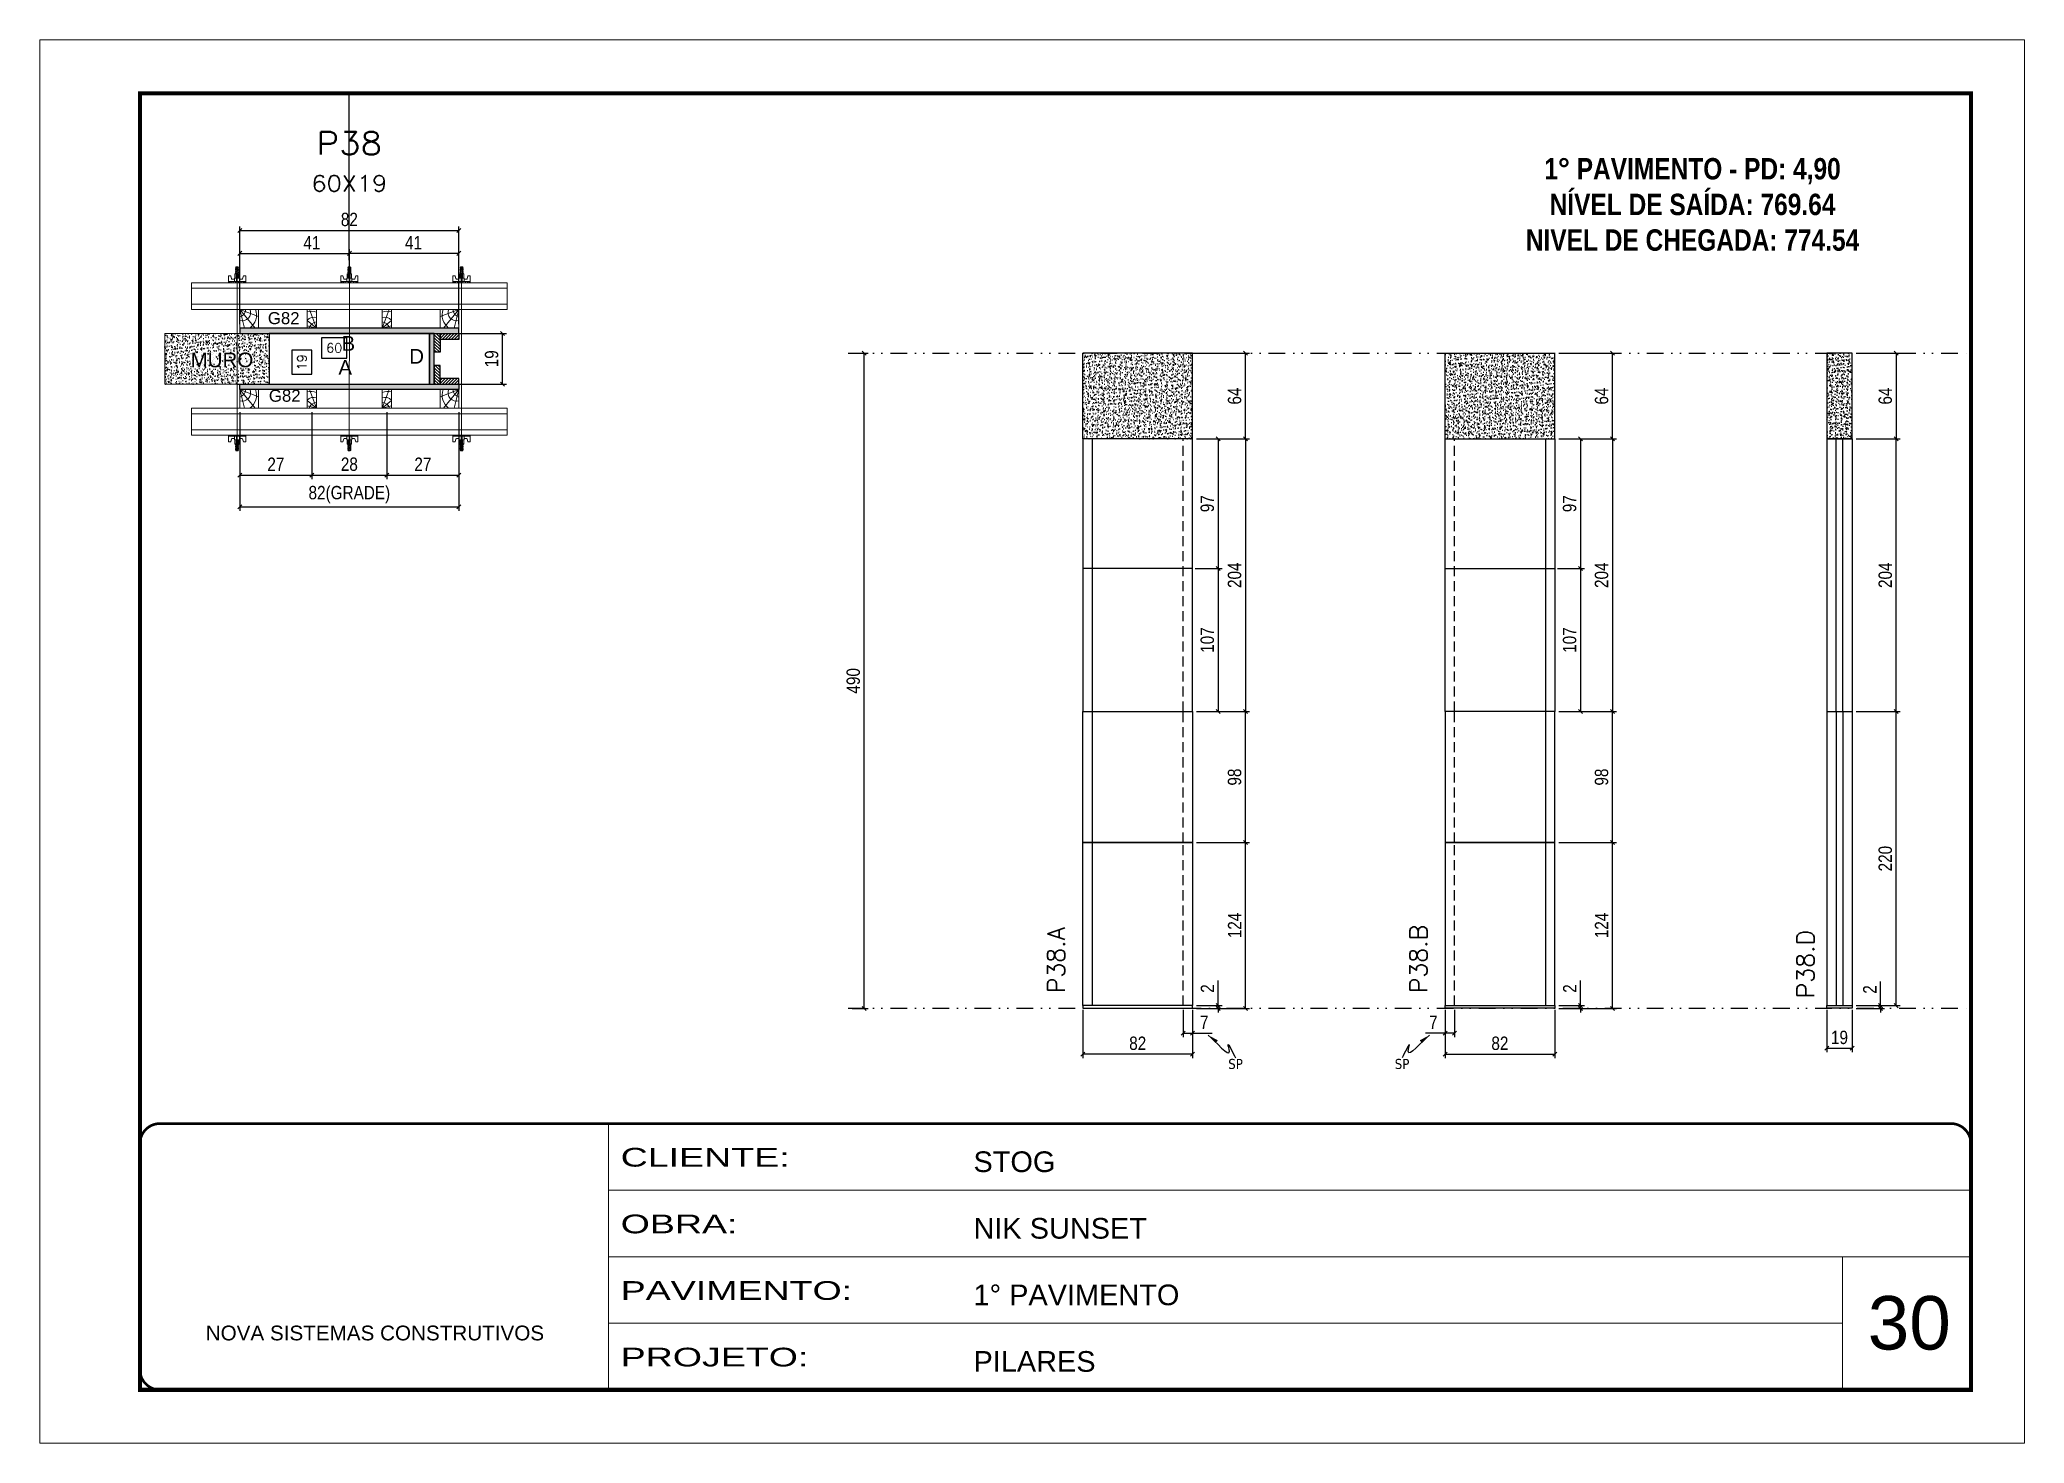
# Model space of a CAD drawing. Header units: millimetres. Extents: x 787 to 8287, y -592 to 17063.
# Drawn here: x 3024 to 4509, y 2854 to 3904 of the extents above; entities that cross this region are included whole.
import ezdxf
from ezdxf.enums import TextEntityAlignment as Align

# ---------------------------------------------------------------- set-up
doc = ezdxf.new("R2010")
doc.units = ezdxf.units.MM
for name, pattern in [('CONTINUO', [0]), ('DASHED', [0.75, 0.5, -0.25]), ('DIVIDE2', [0.625, 0.25, -0.125, 0, -0.125, 0, -0.125]), ('HIDDEN', [0.375, 0.25, -0.125])]:
    doc.linetypes.add(name, pattern=pattern)
for name, color, linetype, lineweight in [('CARIMBO', 255, 'Continuous', 9), ('Folhas', 255, 'Continuous', 9), ('Hachura', 251, 'Continuous', 9), ('Madeira', 126, 'Continuous', 18), ('Perfil Metálico', 224, 'Continuous', 18), ('SARRAFO DE PRESSAO', 251, 'DASHED', 9), ('Texto Seção', 7, 'Continuous', 15)]:
    doc.layers.add(name, color=color, linetype=linetype, lineweight=lineweight)
for name, color, linetype in [('CHAPA', 1, 'Continuous'), ('COTA', 241, 'Continuous'), ('Cota Seção (2x)', 241, 'Continuous'), ('MEIO_PONT', 93, 'Continuous'), ('NOMENCLATURA', 7, 'Continuous'), ('Nível', 160, 'Continuous'), ('Painéis', 200, 'Continuous'), ('SARR_2.2x7', 40, 'Continuous'), ('SARRAFO', 251, 'Continuous'), ('Sarrafo de Pressão', 42, 'HIDDEN'), ('texto', 7, 'Continuous'), ('Texto de Titulo', 7, 'Continuous'), ('Texto Qtd Sarr', 242, 'Continuous'), ('TEXTO_GERAL', 7, 'Continuous')]:
    doc.layers.add(name, color=color, linetype=linetype)
doc.styles.add('ARIAL', font='arial.ttf')
doc.styles.add('COTA TECNICA', font='techl___.ttf', dxfattribs={"height": 10})
doc.styles.add('COTA TECNICA 2X', font='techl___.ttf', dxfattribs={"height": 10})
doc.styles.add('COTA TECNICA-50', font='techl___.ttf', dxfattribs={"height": 10})
doc.styles.add('REGUA-120', font='ROMANS.shx', dxfattribs={"height": 15})
doc.styles.add('ROMANC', font='techb___.ttf', dxfattribs={"height": 2.5})
doc.styles.add('ROMANS', font='romans.shx')
doc.styles.add('SANSSERIF', font='sas_____.pfb')
doc.styles.get("Standard").update_dxf_attribs({"font": 'arial.ttf'})
doc.styles.add('Tecnologia', font='')
doc.styles.get('Tecnologia').set_extended_font_data('Forgotten Futurist')
doc.dimstyles.new('COTA PAINEL-50', dxfattribs={"dimtxt": 10, "dimasz": 3, "dimexe": 3, "dimexo": 3, "dimgap": 3, "dimtad": 1, "dimdec": 1, "dimzin": 12, "dimdsep": 46, "dimtxsty": 'COTA TECNICA-50', "dimblk1": 'OBLIQUE', "dimblk2": 'OBLIQUE', "dimsah": 1, "dimcen": 0.9, "dimclrd": 4, "dimclre": 4, "dimclrt": 240, "dimadec": 1, "dimazin": 3, "dimtfac": 1, "dimtdec": 1, "dimtmove": 0, "dimatfit": 3, "dimfxl": 0, "dimtolj": 1, "dimtzin": 12, "dimarcsym": 0})
doc.dimstyles.new('PAINEL', dxfattribs={"dimtxt": 10, "dimasz": 3, "dimexe": 3, "dimexo": 3, "dimgap": 3, "dimtad": 1, "dimdec": 1, "dimzin": 12, "dimdsep": 46, "dimtxsty": 'COTA TECNICA', "dimblk1": 'OBLIQUE', "dimblk2": 'OBLIQUE', "dimsah": 1, "dimcen": 0.9, "dimclrd": 4, "dimclre": 4, "dimclrt": 240, "dimadec": 1, "dimazin": 3, "dimtfac": 1, "dimtdec": 1, "dimtmove": 0, "dimatfit": 3, "dimfxl": 0, "dimtolj": 1, "dimtzin": 12, "dimarcsym": 0})
doc.dimstyles.new('SECAO PILAR', dxfattribs={"dimtxt": 10, "dimasz": 3, "dimexe": 3, "dimexo": 3, "dimgap": 3, "dimtad": 1, "dimdec": 1, "dimlfac": 0.5, "dimzin": 12, "dimdsep": 46, "dimtxsty": 'COTA TECNICA 2X', "dimblk1": 'OBLIQUE', "dimblk2": 'OBLIQUE', "dimsah": 1, "dimcen": 0.9, "dimclrd": 256, "dimclre": 256, "dimclrt": 256, "dimadec": 1, "dimazin": 3, "dimtfac": 1, "dimtdec": 1, "dimtmove": 0, "dimatfit": 3, "dimfxl": 0, "dimtolj": 1, "dimtzin": 12, "dimarcsym": 0})
doc.dimstyles.new('SECÇÃO 2', dxfattribs={"dimtxt": 7, "dimasz": 6, "dimexe": 0.18, "dimexo": 2, "dimgap": -4, "dimtad": 3, "dimdec": 1, "dimlfac": 0.5, "dimzin": 12, "dimdsep": 46, "dimtxsty": 'ROMANS', "dimblk": 'ARCHTICK', "dimcen": 0.09, "dimse1": 1, "dimse2": 1, "dimsd1": 1, "dimsd2": 1, "dimclrd": 180, "dimclre": 5, "dimclrt": 1, "dimadec": 0, "dimazin": 3, "dimtfac": 1, "dimtdec": 1, "dimtofl": 0, "dimtmove": 0, "dimatfit": 3, "dimldrblk": 'ARCHTICK', "dimfxl": 0, "dimtolj": 1, "dimtzin": 0, "dimarcsym": 0})
doc.dimstyles.get("Standard").update_dxf_attribs({"dimtxt": 0.18, "dimasz": 0.18, "dimexe": 0.18, "dimexo": 0.0625, "dimgap": 0.09, "dimtad": 0, "dimtih": 1, "dimtoh": 1, "dimdec": 4, "dimzin": 0, "dimdsep": 46, "dimtxsty": 'Standard', "dimcen": 0.09, "dimadec": 0, "dimazin": 0, "dimtfac": 1, "dimtdec": 4, "dimtofl": 0, "dimtmove": 0, "dimatfit": 3, "dimfxl": 0, "dimtolj": 1, "dimtzin": 0, "dimarcsym": 0})
pattern_1 = [(225, (-6165.2716, -19245.0462), (1.12253202, -1.12253202), [])]
pattern_2 = [(135, (-19572.128, 13149.3138), (-1.12253202, -1.12253202), [])]

msp = doc.modelspace()

# ---------------------------------------------------------------- texts
at = {"layer": 'CARIMBO', "style": 'ARIAL'}
msp.add_text('30', height=40, dxfattribs=at).set_placement((4391.86, 2924.26))
at = {"layer": 'NOMENCLATURA', "color": 2, "insert": (4260.74, 3842.25), "char_height": 16, "attachment_point": 2, "style": 'ROMANC'}
msp.add_mtext_dynamic_manual_height_columns('\\P1° PAVIMENTO - PD: 4,90\\PNÍVEL DE SAÍDA: 769.64\\PNIVEL DE CHEGADA: 774.54', width=328.3607, gutter_width=1, heights=[0], dxfattribs=at)
at = {"layer": 'texto', "color": 0, "char_height": 7.5, "attachment_point": 5}
for insert in [(3918.8, 3137.85), (4043.4, 3137.85)]:
    msp.add_mtext('{\\fTahoma|b0|i0|c0|p34;\\C4;SP}', dxfattribs=dict(at, insert=insert))
at = {"layer": 'Texto Seção', "char_height": 13, "width": 285.3299, "attachment_point": 7, "rotation": 90, "style": 'REGUA-120'}
for s, insert in [('P38.A', (3791.09, 3190.78)), ('P38.B', (4062.18, 3190.78)), ('\\pt52;P38.D', (4351.78, 3186.94))]:
    msp.add_mtext(s, dxfattribs=dict(at, insert=insert))
at = {"layer": 'TEXTO_GERAL', "color": 0, "linetype": 'Continuous', "style": 'SANSSERIF'}
for p in [(3194.7, 3695.81), (3195.46, 3637.79)]:
    msp.add_text('G82', height=9, dxfattribs=at).set_placement(p, align=Align.MIDDLE_LEFT)
at = {"layer": 'TEXTO_GERAL', "style": 'ARIAL'}
for s, p in [('MURO', (3160.35, 3664.56)), ('B', (3254.94, 3676.91)), ('D', (3306.02, 3667.26)), ('A', (3252.6, 3658.94))]:
    msp.add_text(s, height=11, dxfattribs=at).set_placement(p, align=Align.MIDDLE_CENTER)

# ---------------------------------------------------------------- blocks, each defined once
blk = doc.blocks.new('9999999999')
at = {"color": 30, "linetype": 'CONTINUO'}
for p, q in [((98564.6, 34230.2), (98564.6, 34429.4)), ((98564.6, 34379.6), (99584, 34379.6)), ((98564.6, 34329.8), (99488, 34329.8)), ((99584, 34329.8), (99488, 34329.8)), ((99488, 34329.8), (99488, 34230.2)), ((98564.6, 34280), (99488, 34280))]:
    blk.add_line(p, q, dxfattribs=at)
at = {"color": 30, "linetype": 'CONTINUO', "const_width": 2}
blk.add_lwpolyline([(99584, 34230.2), (99584, 34414.4, 0.414214), (99569, 34429.4), (98229, 34429.4, 0.414214), (98214, 34414.4), (98214, 34245.2, 0.414214), (98229, 34230.2), (99584, 34230.2)], format="xyb", dxfattribs=at)
at = {"layer": 'Folhas'}
blk.add_lwpolyline([(98139, 34190.2), (99624, 34190.2), (99624, 35240.2), (98139, 35240.2)], close=True, dxfattribs=at)
at = {"layer": 'Folhas', "color": 30, "const_width": 3}
blk.add_lwpolyline([(98214, 34230.2), (99584, 34230.2), (99584, 35200.2), (98214, 35200.2)], close=True, dxfattribs=at)
at = {"color": 7, "linetype": 'Continuous', "ltscale": 5, "style": 'ARIAL'}
for s, height, p in [('STOG', 15.48, (98837.7, 34393.1)), ('NIK SUNSET', 15.48, (98837.7, 34343.3)), ('1° PAVIMENTO', 15.483, (98837.7, 34293.5)), ('NOVA SISTEMAS CONSTRUTIVOS', 11.059, (98263.2, 34267.2)), ('PILARES', 15.48, (98837.7, 34243.7))]:
    blk.add_text(s, height=height, dxfattribs=at).set_placement(p)
at = {"layer": 'Folhas', "color": 7, "style": 'Tecnologia', "width": 1.5}
for s, p in [('CLIENTE:', (98573.7, 34397.2)), ('OBRA:', (98573.7, 34347.3)), ('PAVIMENTO:', (98573.7, 34297.5)), ('PROJETO:', (98573.7, 34247.7))]:
    blk.add_text(s, height=14, dxfattribs=at).set_placement(p)
blk = doc.blocks.new('titulo1')
at = {"layer": 'Defpoints', "color": 252, "linetype": 'HIDDEN', "ltscale": 2}
blk.add_line((0, 0), (0, 125), dxfattribs=at)
at = {"layer": 'Defpoints', "style": 'ROMANS', "oblique": 15}
blk.add_attdef('FOLHA', text='', height=10, dxfattribs=at).set_placement((0, 15.6), align=Align.MIDDLE_CENTER)
at = {"layer": 'Texto Qtd Sarr', "color": 3, "style": 'ROMANS', "oblique": 15}
for tag, height, p in [('TITULO', 17, (0, 71.4)), ('SEÇÃO', 12, (0, 41.5))]:
    blk.add_attdef(tag, text='', height=height, dxfattribs=at).set_placement(p, align=Align.MIDDLE_CENTER)
blk = doc.blocks.new('*D409')
at = {"layer": 'Cota Seção (2x)', "color": 180, "lineweight": -2}
for p, q in [((3253.9, 3681), (3234.9, 3681)), ((3234.9, 3681), (3234.9, 3666)), ((3253.9, 3666), (3253.9, 3681)), ((3234.9, 3666), (3253.9, 3666))]:
    blk.add_line(p, q, dxfattribs=at)
at = {"layer": 'Defpoints', "color": 0}
for p in [(3315.7, 3662), (3195.7, 3646.4), (3315.7, 3646.4)]:
    blk.add_point(p, dxfattribs=at)
at = {"layer": 'Cota Seção (2x)', "color": 1, "insert": (3244.4, 3673.5), "char_height": 7, "attachment_point": 5, "style": 'ROMANS'}
blk.add_mtext('\\A1;60', dxfattribs=at)
blk = doc.blocks.new('_ArchTick')
at = {"color": 0, "linetype": 'ByBlock', "const_width": 0.15}
blk.add_lwpolyline([(-0.5, -0.5), (0.5, 0.5)], dxfattribs=at)
blk = doc.blocks.new('*D410')
at = {"layer": 'Cota Seção (2x)', "color": 180, "lineweight": -2}
for p, q in [((3227.7, 3671.8), (3212.7, 3671.8)), ((3212.7, 3671.8), (3212.7, 3653.8)), ((3227.7, 3653.8), (3227.7, 3671.8)), ((3212.7, 3653.8), (3227.7, 3653.8))]:
    blk.add_line(p, q, dxfattribs=at)
at = {"layer": 'Defpoints', "color": 0}
for p in [(3195.7, 3684.4), (3231.7, 3684.4), (3195.7, 3646.4)]:
    blk.add_point(p, dxfattribs=at)
at = {"layer": 'Cota Seção (2x)', "color": 1, "insert": (3220.2, 3662.8), "char_height": 7, "attachment_point": 5, "rotation": 90, "style": 'ROMANS'}
blk.add_mtext('\\A1;19', dxfattribs=at)
blk = doc.blocks.new('_Oblique')
at = {"color": 0, "linetype": 'ByBlock', "lineweight": -2}
blk.add_line((-0.5, -0.5), (0.5, 0.5), dxfattribs=at)
blk = doc.blocks.new('*D1264')
at = {"layer": 'Cota Seção (2x)', "lineweight": -2}
for p, q in [((3322.3, 3684.4), (3373.3, 3684.4)), ((3370.3, 3646.4), (3370.3, 3684.4)), ((3322.3, 3646.4), (3373.3, 3646.4))]:
    blk.add_line(p, q, dxfattribs=at)
at = {"layer": 'Defpoints', "color": 0}
for p in [(3319.3, 3684.4), (3370.3, 3684.4), (3319.3, 3646.4)]:
    blk.add_point(p, dxfattribs=at)
at = {"layer": 'Cota Seção (2x)', "lineweight": -2, "xscale": 3, "yscale": 3, "zscale": 3}
for p, rotation in [((3370.3, 3684.4), 90), ((3370.3, 3646.4), 270)]:
    blk.add_blockref('_Oblique', p, dxfattribs=dict(at, rotation=rotation))
at = {"layer": 'Cota Seção (2x)', "insert": (3362.2, 3665.4), "char_height": 10, "attachment_point": 5, "rotation": 90, "style": 'COTA TECNICA 2X'}
blk.add_mtext('\\A1;19', dxfattribs=at)
blk = doc.blocks.new('*D411')
at = {"layer": 'Cota Seção (2x)', "lineweight": -2}
for p, q in [((3173.7, 3625.4), (3173.7, 3551.6)), ((3337.7, 3625.4), (3337.7, 3551.6)), ((3173.7, 3554.6), (3337.7, 3554.6))]:
    blk.add_line(p, q, dxfattribs=at)
at = {"layer": 'Defpoints', "color": 0}
for p in [(3173.7, 3628.4), (3337.7, 3628.4), (3337.7, 3554.6)]:
    blk.add_point(p, dxfattribs=at)
at = {"layer": 'Cota Seção (2x)', "lineweight": -2, "xscale": 3, "yscale": 3, "zscale": 3, "rotation": 180}
blk.add_blockref('_Oblique', (3173.7, 3554.6), dxfattribs=at)
at = {"layer": 'Cota Seção (2x)', "lineweight": -2, "xscale": 3, "yscale": 3, "zscale": 3}
blk.add_blockref('_Oblique', (3337.7, 3554.6), dxfattribs=at)
at = {"layer": 'Cota Seção (2x)', "insert": (3255.7, 3563.8), "char_height": 10, "attachment_point": 5, "style": 'COTA TECNICA 2X'}
blk.add_mtext('\\A1;82(GRADE)', dxfattribs=at)
blk = doc.blocks.new('*D412')
at = {"layer": 'Cota Seção (2x)', "lineweight": -2}
for p, q in [((3283.7, 3625.4), (3283.7, 3575.4)), ((3337.7, 3625.4), (3337.7, 3575.4)), ((3283.7, 3578.4), (3337.7, 3578.4))]:
    blk.add_line(p, q, dxfattribs=at)
at = {"layer": 'Defpoints', "color": 0}
for p in [(3283.7, 3628.4), (3337.7, 3628.4), (3337.7, 3578.4)]:
    blk.add_point(p, dxfattribs=at)
at = {"layer": 'Cota Seção (2x)', "lineweight": -2, "xscale": 3, "yscale": 3, "zscale": 3, "rotation": 180}
blk.add_blockref('_Oblique', (3283.7, 3578.4), dxfattribs=at)
at = {"layer": 'Cota Seção (2x)', "lineweight": -2, "xscale": 3, "yscale": 3, "zscale": 3}
blk.add_blockref('_Oblique', (3337.7, 3578.4), dxfattribs=at)
at = {"layer": 'Cota Seção (2x)', "insert": (3310.7, 3586.5), "char_height": 10, "attachment_point": 5, "style": 'COTA TECNICA 2X'}
blk.add_mtext('\\A1;27', dxfattribs=at)
blk = doc.blocks.new('*D413')
at = {"layer": 'Cota Seção (2x)', "lineweight": -2}
for p, q in [((3173.7, 3625.4), (3173.7, 3575.4)), ((3227.7, 3625.4), (3227.7, 3575.4)), ((3173.7, 3578.4), (3227.7, 3578.4))]:
    blk.add_line(p, q, dxfattribs=at)
at = {"layer": 'Defpoints', "color": 0}
for p in [(3173.7, 3628.4), (3227.7, 3628.4), (3227.7, 3578.4)]:
    blk.add_point(p, dxfattribs=at)
at = {"layer": 'Cota Seção (2x)', "lineweight": -2, "xscale": 3, "yscale": 3, "zscale": 3, "rotation": 180}
blk.add_blockref('_Oblique', (3173.7, 3578.4), dxfattribs=at)
at = {"layer": 'Cota Seção (2x)', "lineweight": -2, "xscale": 3, "yscale": 3, "zscale": 3}
blk.add_blockref('_Oblique', (3227.7, 3578.4), dxfattribs=at)
at = {"layer": 'Cota Seção (2x)', "insert": (3200.7, 3586.5), "char_height": 10, "attachment_point": 5, "style": 'COTA TECNICA 2X'}
blk.add_mtext('\\A1;27', dxfattribs=at)
blk = doc.blocks.new('*D414')
at = {"layer": 'Cota Seção (2x)', "lineweight": -2}
for p, q in [((3227.7, 3625.4), (3227.7, 3575.4)), ((3283.7, 3625.4), (3283.7, 3575.4)), ((3227.7, 3578.4), (3283.7, 3578.4))]:
    blk.add_line(p, q, dxfattribs=at)
at = {"layer": 'Defpoints', "color": 0}
for p in [(3227.7, 3628.4), (3283.7, 3628.4), (3283.7, 3578.4)]:
    blk.add_point(p, dxfattribs=at)
at = {"layer": 'Cota Seção (2x)', "lineweight": -2, "xscale": 3, "yscale": 3, "zscale": 3, "rotation": 180}
blk.add_blockref('_Oblique', (3227.7, 3578.4), dxfattribs=at)
at = {"layer": 'Cota Seção (2x)', "lineweight": -2, "xscale": 3, "yscale": 3, "zscale": 3}
blk.add_blockref('_Oblique', (3283.7, 3578.4), dxfattribs=at)
at = {"layer": 'Cota Seção (2x)', "insert": (3255.7, 3586.5), "char_height": 10, "attachment_point": 5, "style": 'COTA TECNICA 2X'}
blk.add_mtext('\\A1;28', dxfattribs=at)
blk = doc.blocks.new('*D415')
at = {"layer": 'Cota Seção (2x)', "lineweight": -2}
for p, q in [((3173.7, 3691.4), (3173.7, 3764.5)), ((3173.7, 3761.5), (3337.7, 3761.5)), ((3337.7, 3691.4), (3337.7, 3764.5))]:
    blk.add_line(p, q, dxfattribs=at)
at = {"layer": 'Defpoints', "color": 0}
for p in [(3337.7, 3761.5), (3173.7, 3688.4), (3337.7, 3688.4)]:
    blk.add_point(p, dxfattribs=at)
at = {"layer": 'Cota Seção (2x)', "lineweight": -2, "xscale": 3, "yscale": 3, "zscale": 3, "rotation": 180}
blk.add_blockref('_Oblique', (3173.7, 3761.5), dxfattribs=at)
at = {"layer": 'Cota Seção (2x)', "lineweight": -2, "xscale": 3, "yscale": 3, "zscale": 3}
blk.add_blockref('_Oblique', (3337.7, 3761.5), dxfattribs=at)
at = {"layer": 'Cota Seção (2x)', "insert": (3255.7, 3769.6), "char_height": 10, "attachment_point": 5, "style": 'COTA TECNICA 2X'}
blk.add_mtext('\\A1;82', dxfattribs=at)
blk = doc.blocks.new('*D416')
at = {"layer": 'Cota Seção (2x)', "lineweight": -2}
for p, q in [((3173.7, 3725.4), (3173.7, 3747.3)), ((3173.7, 3744.3), (3255.7, 3744.3)), ((3255.7, 3725.4), (3255.7, 3747.3))]:
    blk.add_line(p, q, dxfattribs=at)
at = {"layer": 'Defpoints', "color": 0}
for p in [(3255.7, 3744.3), (3173.7, 3722.4), (3255.7, 3722.4)]:
    blk.add_point(p, dxfattribs=at)
at = {"layer": 'Cota Seção (2x)', "lineweight": -2, "xscale": 3, "yscale": 3, "zscale": 3, "rotation": 180}
blk.add_blockref('_Oblique', (3173.7, 3744.3), dxfattribs=at)
at = {"layer": 'Cota Seção (2x)', "lineweight": -2, "xscale": 3, "yscale": 3, "zscale": 3}
blk.add_blockref('_Oblique', (3255.7, 3744.3), dxfattribs=at)
at = {"layer": 'Cota Seção (2x)', "insert": (3227.7, 3752.3), "char_height": 10, "attachment_point": 5, "style": 'COTA TECNICA 2X'}
blk.add_mtext('\\A1;41', dxfattribs=at)
blk = doc.blocks.new('*D417')
at = {"layer": 'Cota Seção (2x)', "lineweight": -2}
for p, q in [((3255.7, 3725.4), (3255.7, 3747.3)), ((3337.7, 3744.3), (3255.7, 3744.3)), ((3337.7, 3725.4), (3337.7, 3747.3))]:
    blk.add_line(p, q, dxfattribs=at)
at = {"layer": 'Defpoints', "color": 0}
for p in [(3255.7, 3744.3), (3255.7, 3722.4), (3337.7, 3722.4)]:
    blk.add_point(p, dxfattribs=at)
at = {"layer": 'Cota Seção (2x)', "lineweight": -2, "xscale": 3, "yscale": 3, "zscale": 3, "rotation": 180}
blk.add_blockref('_Oblique', (3255.7, 3744.3), dxfattribs=at)
at = {"layer": 'Cota Seção (2x)', "lineweight": -2, "xscale": 3, "yscale": 3, "zscale": 3}
blk.add_blockref('_Oblique', (3337.7, 3744.3), dxfattribs=at)
at = {"layer": 'Cota Seção (2x)', "insert": (3303.7, 3752.3), "char_height": 10, "attachment_point": 5, "style": 'COTA TECNICA 2X'}
blk.add_mtext('\\A1;41', dxfattribs=at)
blk = doc.blocks.new('C')
at = {"layer": 'Hachura', "color": 0}
for p, q in [((0, 3.22), (0, -3.22)), ((0.45, 3.22), (0, 3.22)), ((0.46, 3.16), (0, 3.16)), ((0.46, 3.05), (0, 3.05)), ((0.46, 2.88), (0, 2.88)), ((0, 2.75), (0, -1.16)), ((0.46, 2.65), (0, 2.65)), ((0.46, 2.23), (0, 2.23)), ((0.46, 1.51), (0, 1.51)), ((0.39, 0.49), (0.17, 0.49)), ((0.45, -3.23), (0.45, 3.22)), ((0.45, 3.22), (2.58, 3.22)), ((1.74, 0.97), (0.45, 0.97)), ((1.45, 0.1), (0.45, 0.1)), ((1.35, 1.94), (1.35, 0.96)), ((2.58, 2.39), (1.47, 2.09)), ((1.74, -0.97), (1.74, 0.97)), ((1.74, 0.97), (1.74, 0.84)), ((1.74, 0.97), (1.74, 0.84)), ((1.74, 0.84), (3.35, 0.84)), ((3.35, 0.45), (1.74, 0.45)), ((2.58, 3.22), (2.58, 2.39)), ((3.32, 0.84), (3.32, -0.84)), ((3.35, 0.84), (3.35, -0.84)), ((3.68, 0.45), (3.35, 0.45)), ((3.84, -0.52), (3.35, 0.45)), ((3.35, 0.06), (3.67, -0.57)), ((3.68, 0.45), (4.16, -0.52)), ((3.72, 0.5), (4.25, -0.57)), ((4.37, -0.55), (3.83, 0.53)), ((4.15, 0.45), (3.93, 0.45)), ((4.42, -0.52), (3.93, 0.45)), ((4.15, 0.45), (4.26, 0.45)), ((4.26, 0.45), (4.74, -0.52)), ((4.3, 0.5), (4.83, -0.57)), ((4.95, -0.55), (4.41, 0.53)), ((4.51, 0.45), (4.84, 0.45)), ((5, -0.52), (4.51, 0.45)), ((4.84, 0.45), (5.32, -0.52)), ((4.88, 0.5), (5.41, -0.57)), ((5.53, -0.55), (4.99, 0.53)), ((5.58, -0.52), (5.09, 0.45)), ((5.42, 0.45), (5.09, 0.45)), ((5.58, -0.52), (5.09, 0.45)), ((5.42, 0.45), (5.74, -0.19)), ((5.46, 0.5), (5.74, -0.07)), ((5.74, 0.19), (5.57, 0.53)), ((5.74, 0.32), (5.68, 0.45)), ((5.68, 0.45), (5.74, 0.45)), ((5.74, 0.45), (5.9, 0.29)), ((5.74, 0.45), (5.74, -0.52)), ((5.9, -0.36), (5.9, 0.29)), ((0.45, 0), (0, 0)), ((0.46, -1.52), (0, -1.52)), ((0.46, -2.23), (0, -2.23)), ((0.46, -2.65), (0, -2.65)), ((0.46, -2.88), (0, -2.88)), ((0.46, -3.05), (0, -3.05)), ((0.46, -3.16), (0, -3.16)), ((0, -3.22), (2.57, -3.22)), ((0.08, -0.48), (0.29, -0.48)), ((0.29, -0.48), (0.4, -0.48)), ((0.45, 0), (0.45, -0.97)), ((0.45, -0.16), (1.45, -0.16)), ((0.45, -0.65), (0.45, -0.32)), ((0.45, -3.23), (0.45, -0.65)), ((0.45, -0.97), (1.74, -0.97)), ((1.35, -1.94), (1.35, -0.97)), ((2.58, -2.39), (1.47, -2.1)), ((3.35, -0.32), (1.74, -0.32)), ((3.35, -0.84), (1.74, -0.84)), ((2.58, -3.23), (2.58, -2.39)), ((3.35, -0.07), (3.58, -0.52)), ((3.35, -0.52), (3.58, -0.52)), ((3.84, -0.52), (4.16, -0.52)), ((4.42, -0.52), (4.74, -0.52)), ((4.63, -0.52), (4.74, -0.52)), ((5, -0.52), (5.32, -0.52)), ((5.58, -0.52), (5.74, -0.52)), ((5.74, -0.52), (5.9, -0.36)), ((5.74, -0.52), (5.74, -0.52))]:
    blk.add_line(p, q, dxfattribs=at)
for centre, radius, start, end in [((1.52, 1.94), 0.161, 104.74356, 180), ((1.44, -0.03), 0.129, 272.69497, 87.30503), ((3.81, 0.39), 0.143, 25.56881, 154.43119), ((4.39, 0.39), 0.143, 25.56881, 154.43119), ((4.97, 0.39), 0.143, 25.56881, 154.43119), ((5.55, 0.39), 0.143, 25.56881, 154.43119), ((0.17, -0.37), 0.174, 221.74404, 317.85924), ((1.52, -1.94), 0.161, 180, 255.25644), ((3.71, -0.4), 0.174, 222.14076, 318.25596), ((4.29, -0.4), 0.174, 222.14076, 318.25596), ((4.87, -0.4), 0.174, 222.14076, 318.25596), ((5.45, -0.4), 0.174, 222.14076, 318.25596), ((5.61, -0.4), 0.174, 317.85924, 318.25596)]:
    blk.add_arc(centre, radius, start, end, dxfattribs=at)
blk = doc.blocks.new('PONTALETE')
at = {"layer": 'Madeira'}
for q in [(2.71, 7), (7, 5.76), (7, 1.74)]:
    blk.add_line((0, 0), q, dxfattribs=at)
blk.add_lwpolyline([(0, 0), (7, 0), (7, 7), (0, 7)], close=True, dxfattribs=at)
for centre, radius, start, end in [((2.04, 0.06), 6.23, 37.28179, 109.09128), ((1.09, 0.9), 3.19, 343.60304, 109.98471), ((-0.21, -0.78), 3.09, 14.63219, 86.0383)]:
    blk.add_arc(centre, radius, start, end, dxfattribs=at)
blk = doc.blocks.new('MEIO PONTALETE')
at = {"layer": 'Madeira'}
for q in [(2.71, 7), (3.5, 2.88), (3.5, 0.87)]:
    blk.add_line((0, 0), q, dxfattribs=at)
blk.add_lwpolyline([(0, 0), (3.5, 0), (3.5, 7), (0, 7)], close=True, dxfattribs=at)
for centre, radius, start, end in [((2.04, 0.06), 6.23, 76.44987, 109.09128), ((1.09, 0.9), 3.19, 40.90626, 109.98471), ((-0.21, -0.78), 3.09, 14.63219, 86.0383)]:
    blk.add_arc(centre, radius, start, end, dxfattribs=at)
blk = doc.blocks.new('*D1357')
at = {"layer": 'COTA', "color": 4, "lineweight": -2}
for p, q in [((3632, 3669.5), (3643.9, 3669.5)), ((3640.9, 3179.5), (3640.9, 3669.5)), ((3632, 3179.5), (3643.9, 3179.5))]:
    blk.add_line(p, q, dxfattribs=at)
at = {"layer": 'Defpoints', "color": 0}
for p in [(3629, 3669.5), (3640.9, 3669.5), (3629, 3179.5)]:
    blk.add_point(p, dxfattribs=at)
at = {"layer": 'COTA', "color": 4, "lineweight": -2, "xscale": 3, "yscale": 3, "zscale": 3}
for p, rotation in [((3640.9, 3669.5), 90), ((3640.9, 3179.5), 270)]:
    blk.add_blockref('_Oblique', p, dxfattribs=dict(at, rotation=rotation))
at = {"layer": 'COTA', "color": 240, "insert": (3632.8, 3424.5), "char_height": 10, "attachment_point": 5, "rotation": 90, "style": 'COTA TECNICA-50'}
blk.add_mtext('\\A1;490', dxfattribs=at)
blk = doc.blocks.new('*D738')
at = {"layer": 'COTA', "color": 4, "lineweight": -2}
for p, q in [((3804.6, 3178.5), (3804.6, 3142.2)), ((3886.6, 3178.5), (3886.6, 3142.2)), ((3886.6, 3145.2), (3804.6, 3145.2))]:
    blk.add_line(p, q, dxfattribs=at)
at = {"layer": 'Defpoints', "color": 0}
for p in [(3804.6, 3181.5), (3886.6, 3181.5), (3804.6, 3145.2)]:
    blk.add_point(p, dxfattribs=at)
at = {"layer": 'COTA', "color": 4, "lineweight": -2, "xscale": 3, "yscale": 3, "zscale": 3, "rotation": 180}
blk.add_blockref('_Oblique', (3804.6, 3145.2), dxfattribs=at)
at = {"layer": 'COTA', "color": 4, "lineweight": -2, "xscale": 3, "yscale": 3, "zscale": 3}
blk.add_blockref('_Oblique', (3886.6, 3145.2), dxfattribs=at)
at = {"layer": 'COTA', "color": 240, "insert": (3845.6, 3153.3), "char_height": 10, "attachment_point": 5, "style": 'COTA TECNICA'}
blk.add_mtext('\\A1;82', dxfattribs=at)
blk = doc.blocks.new('*D739')
at = {"layer": 'COTA', "color": 4, "lineweight": -2}
for p, q in [((3879.6, 3178.5), (3879.6, 3158)), ((3886.6, 3176.5), (3886.6, 3158)), ((3879.6, 3161), (3886.6, 3161)), ((3886.6, 3161), (3901.3, 3161))]:
    blk.add_line(p, q, dxfattribs=at)
at = {"layer": 'Defpoints', "color": 0}
for p in [(3879.6, 3181.5), (3886.6, 3179.5), (3886.6, 3161)]:
    blk.add_point(p, dxfattribs=at)
at = {"layer": 'COTA', "color": 4, "lineweight": -2, "xscale": 3, "yscale": 3, "zscale": 3, "rotation": 180}
blk.add_blockref('_Oblique', (3879.6, 3161), dxfattribs=at)
at = {"layer": 'COTA', "color": 4, "lineweight": -2, "xscale": 3, "yscale": 3, "zscale": 3}
blk.add_blockref('_Oblique', (3886.6, 3161), dxfattribs=at)
at = {"layer": 'COTA', "color": 240, "insert": (3895.4, 3169.1), "char_height": 10, "attachment_point": 5, "style": 'COTA TECNICA-50'}
blk.add_mtext('\\A1;7', dxfattribs=at)
blk = doc.blocks.new('*D741')
at = {"layer": 'COTA', "color": 4, "linetype": 'ByBlock', "lineweight": -2}
for p, q in [((3889.6, 3303.5), (3929.2, 3303.5)), ((3926.2, 3179.5), (3926.2, 3303.5)), ((3889.6, 3179.5), (3929.2, 3179.5))]:
    blk.add_line(p, q, dxfattribs=at)
at = {"layer": 'Defpoints', "color": 0, "linetype": 'ByBlock'}
for p in [(3886.6, 3303.5), (3926.2, 3303.5), (3886.6, 3179.5)]:
    blk.add_point(p, dxfattribs=at)
at = {"layer": 'COTA', "color": 4, "linetype": 'ByBlock', "lineweight": -2, "xscale": 3, "yscale": 3, "zscale": 3}
for p, rotation in [((3926.2, 3303.5), 90), ((3926.2, 3179.5), 270)]:
    blk.add_blockref('_Oblique', p, dxfattribs=dict(at, rotation=rotation))
at = {"layer": 'COTA', "color": 240, "linetype": 'ByBlock', "insert": (3918.1, 3241.5), "char_height": 10, "attachment_point": 5, "rotation": 90, "style": 'COTA TECNICA'}
blk.add_mtext('\\A1;124', dxfattribs=at)
blk = doc.blocks.new('*D742')
at = {"layer": 'COTA', "color": 4, "lineweight": -2}
for p, q in [((3905.8, 3181.5), (3905.8, 3200.3)), ((3889.6, 3181.5), (3908.8, 3181.5)), ((3889.6, 3179.5), (3908.8, 3179.5)), ((3905.8, 3179.5), (3905.8, 3181.5)), ((3905.8, 3179.5), (3905.8, 3176.5))]:
    blk.add_line(p, q, dxfattribs=at)
at = {"layer": 'Defpoints', "color": 0}
for p in [(3886.6, 3181.5), (3886.6, 3179.5), (3905.8, 3179.5)]:
    blk.add_point(p, dxfattribs=at)
at = {"layer": 'COTA', "color": 4, "lineweight": -2, "xscale": 3, "yscale": 3, "zscale": 3}
for p, rotation in [((3905.8, 3181.5), 270), ((3905.8, 3179.5), 90)]:
    blk.add_blockref('_Oblique', p, dxfattribs=dict(at, rotation=rotation))
at = {"layer": 'COTA', "color": 240, "insert": (3897.8, 3194.3), "char_height": 10, "attachment_point": 5, "rotation": 90, "style": 'COTA TECNICA-50'}
blk.add_mtext('\\A1;2', dxfattribs=at)
blk = doc.blocks.new('*D743')
at = {"layer": 'COTA', "color": 4, "linetype": 'ByBlock', "lineweight": -2}
for p, q in [((3889.6, 3303.5), (3929.2, 3303.5)), ((3926.2, 3179.5), (3926.2, 3303.5)), ((3889.6, 3179.5), (3929.2, 3179.5))]:
    blk.add_line(p, q, dxfattribs=at)
at = {"layer": 'Defpoints', "color": 0, "linetype": 'ByBlock'}
for p in [(3886.6, 3303.5), (3926.2, 3303.5), (3886.6, 3179.5)]:
    blk.add_point(p, dxfattribs=at)
at = {"layer": 'COTA', "color": 4, "linetype": 'ByBlock', "lineweight": -2, "xscale": 3, "yscale": 3, "zscale": 3}
for p, rotation in [((3926.2, 3303.5), 90), ((3926.2, 3179.5), 270)]:
    blk.add_blockref('_Oblique', p, dxfattribs=dict(at, rotation=rotation))
at = {"layer": 'COTA', "color": 240, "linetype": 'ByBlock', "insert": (3918.1, 3241.5), "char_height": 10, "attachment_point": 5, "rotation": 90, "style": 'COTA TECNICA'}
blk.add_mtext('\\A1;124', dxfattribs=at)
blk = doc.blocks.new('*D744')
at = {"layer": 'COTA', "color": 4, "lineweight": -2}
for p, q in [((3889.6, 3401.5), (3929.2, 3401.5)), ((3926.2, 3303.5), (3926.2, 3401.5)), ((3889.6, 3303.5), (3929.2, 3303.5))]:
    blk.add_line(p, q, dxfattribs=at)
at = {"layer": 'Defpoints', "color": 0}
for p in [(3886.6, 3401.5), (3926.2, 3401.5), (3886.6, 3303.5)]:
    blk.add_point(p, dxfattribs=at)
at = {"layer": 'COTA', "color": 4, "lineweight": -2, "xscale": 3, "yscale": 3, "zscale": 3}
for p, rotation in [((3926.2, 3401.5), 90), ((3926.2, 3303.5), 270)]:
    blk.add_blockref('_Oblique', p, dxfattribs=dict(at, rotation=rotation))
at = {"layer": 'COTA', "color": 240, "insert": (3918.1, 3352.5), "char_height": 10, "attachment_point": 5, "rotation": 90, "style": 'COTA TECNICA-50'}
blk.add_mtext('\\A1;98', dxfattribs=at)
blk = doc.blocks.new('*D745')
at = {"layer": 'COTA', "color": 4, "lineweight": -2}
for p, q in [((3889.6, 3669.5), (3929.2, 3669.5)), ((3926.2, 3605.5), (3926.2, 3669.5)), ((3889.6, 3605.5), (3929.2, 3605.5))]:
    blk.add_line(p, q, dxfattribs=at)
at = {"layer": 'Defpoints', "color": 0}
for p in [(3886.6, 3669.5), (3926.2, 3669.5), (3886.6, 3605.5)]:
    blk.add_point(p, dxfattribs=at)
at = {"layer": 'COTA', "color": 4, "lineweight": -2, "xscale": 3, "yscale": 3, "zscale": 3}
for p, rotation in [((3926.2, 3669.5), 90), ((3926.2, 3605.5), 270)]:
    blk.add_blockref('_Oblique', p, dxfattribs=dict(at, rotation=rotation))
at = {"layer": 'COTA', "color": 240, "insert": (3918.1, 3637.5), "char_height": 10, "attachment_point": 5, "rotation": 90, "style": 'COTA TECNICA-50'}
blk.add_mtext('\\A1;64', dxfattribs=at)
blk = doc.blocks.new('*D746')
at = {"layer": 'COTA', "color": 4, "lineweight": -2}
for p, q in [((3889.6, 3605.5), (3929.2, 3605.5)), ((3926.2, 3605.5), (3926.2, 3401.5)), ((3889.6, 3401.5), (3929.2, 3401.5))]:
    blk.add_line(p, q, dxfattribs=at)
at = {"layer": 'Defpoints', "color": 0}
for p in [(3886.6, 3605.5), (3886.6, 3401.5), (3926.2, 3401.5)]:
    blk.add_point(p, dxfattribs=at)
at = {"layer": 'COTA', "color": 4, "lineweight": -2, "xscale": 3, "yscale": 3, "zscale": 3}
for p, rotation in [((3926.2, 3605.5), 90), ((3926.2, 3401.5), 270)]:
    blk.add_blockref('_Oblique', p, dxfattribs=dict(at, rotation=rotation))
at = {"layer": 'COTA', "color": 240, "insert": (3918.1, 3503.5), "char_height": 10, "attachment_point": 5, "rotation": 90, "style": 'COTA TECNICA-50'}
blk.add_mtext('\\A1;204', dxfattribs=at)
blk = doc.blocks.new('*D747')
at = {"layer": 'COTA', "color": 4, "lineweight": -2}
for p, q in [((4361.2, 3178.5), (4361.2, 3146.6)), ((4380.2, 3178.5), (4380.2, 3146.6)), ((4361.2, 3149.6), (4380.2, 3149.6))]:
    blk.add_line(p, q, dxfattribs=at)
at = {"layer": 'Defpoints', "color": 0}
for p in [(4361.2, 3181.5), (4380.2, 3181.5), (4380.2, 3149.6)]:
    blk.add_point(p, dxfattribs=at)
at = {"layer": 'COTA', "color": 4, "lineweight": -2, "xscale": 3, "yscale": 3, "zscale": 3, "rotation": 180}
blk.add_blockref('_Oblique', (4361.2, 3149.6), dxfattribs=at)
at = {"layer": 'COTA', "color": 4, "lineweight": -2, "xscale": 3, "yscale": 3, "zscale": 3}
blk.add_blockref('_Oblique', (4380.2, 3149.6), dxfattribs=at)
at = {"layer": 'COTA', "color": 240, "insert": (4370.7, 3157.7), "char_height": 10, "attachment_point": 5, "style": 'COTA TECNICA'}
blk.add_mtext('\\A1;19', dxfattribs=at)
blk = doc.blocks.new('*D815')
at = {"layer": 'COTA', "color": 4, "lineweight": -2}
for p, q in [((4401.4, 3181.5), (4401.4, 3199.6)), ((4383.2, 3181.5), (4404.4, 3181.5)), ((4383.2, 3179.5), (4404.4, 3179.5)), ((4401.4, 3179.5), (4401.4, 3181.5)), ((4401.4, 3179.5), (4401.4, 3176.5))]:
    blk.add_line(p, q, dxfattribs=at)
at = {"layer": 'Defpoints', "color": 0}
for p in [(4380.2, 3181.5), (4380.2, 3179.5), (4401.4, 3181.5)]:
    blk.add_point(p, dxfattribs=at)
at = {"layer": 'COTA', "color": 4, "lineweight": -2, "xscale": 3, "yscale": 3, "zscale": 3}
for p, rotation in [((4401.4, 3181.5), 270), ((4401.4, 3179.5), 90)]:
    blk.add_blockref('_Oblique', p, dxfattribs=dict(at, rotation=rotation))
at = {"layer": 'COTA', "color": 240, "insert": (4393.4, 3193.6), "char_height": 10, "attachment_point": 5, "rotation": 90, "style": 'COTA TECNICA-50'}
blk.add_mtext('\\A1;2', dxfattribs=at)
blk = doc.blocks.new('*D1377')
at = {"layer": 'COTA', "color": 4, "linetype": 'ByBlock', "lineweight": -2}
for p, q in [((4383.2, 3669.5), (4416.1, 3669.5)), ((4413.1, 3669.5), (4413.1, 3605.5)), ((4383.2, 3605.5), (4416.1, 3605.5))]:
    blk.add_line(p, q, dxfattribs=at)
at = {"layer": 'Defpoints', "color": 0, "linetype": 'ByBlock'}
for p in [(4380.2, 3669.5), (4380.2, 3605.5), (4413.1, 3605.5)]:
    blk.add_point(p, dxfattribs=at)
at = {"layer": 'COTA', "color": 4, "linetype": 'ByBlock', "lineweight": -2, "xscale": 3, "yscale": 3, "zscale": 3}
for p, rotation in [((4413.1, 3669.5), 90), ((4413.1, 3605.5), 270)]:
    blk.add_blockref('_Oblique', p, dxfattribs=dict(at, rotation=rotation))
at = {"layer": 'COTA', "color": 240, "linetype": 'ByBlock', "insert": (4405, 3637.5), "char_height": 10, "attachment_point": 5, "rotation": 90, "style": 'COTA TECNICA'}
blk.add_mtext('\\A1;64', dxfattribs=at)
blk = doc.blocks.new('*D1378')
at = {"layer": 'COTA', "color": 4, "lineweight": -2}
for p, q in [((4383.2, 3401.5), (4416.1, 3401.5)), ((4413.1, 3181.5), (4413.1, 3401.5)), ((4383.2, 3181.5), (4416.1, 3181.5))]:
    blk.add_line(p, q, dxfattribs=at)
at = {"layer": 'Defpoints', "color": 0}
for p in [(4380.2, 3401.5), (4413.1, 3401.5), (4380.2, 3181.5)]:
    blk.add_point(p, dxfattribs=at)
at = {"layer": 'COTA', "color": 4, "lineweight": -2, "xscale": 3, "yscale": 3, "zscale": 3}
for p, rotation in [((4413.1, 3401.5), 90), ((4413.1, 3181.5), 270)]:
    blk.add_blockref('_Oblique', p, dxfattribs=dict(at, rotation=rotation))
at = {"layer": 'COTA', "color": 240, "insert": (4405, 3291.5), "char_height": 10, "attachment_point": 5, "rotation": 90, "style": 'COTA TECNICA-50'}
blk.add_mtext('\\A1;220', dxfattribs=at)
blk = doc.blocks.new('*D816')
at = {"layer": 'COTA', "color": 4, "lineweight": -2}
for p, q in [((4383.2, 3605.5), (4416.1, 3605.5)), ((4413.1, 3401.5), (4413.1, 3605.5)), ((4383.2, 3401.5), (4416.1, 3401.5))]:
    blk.add_line(p, q, dxfattribs=at)
at = {"layer": 'Defpoints', "color": 0}
for p in [(4380.2, 3605.5), (4413.1, 3605.5), (4380.2, 3401.5)]:
    blk.add_point(p, dxfattribs=at)
at = {"layer": 'COTA', "color": 4, "lineweight": -2, "xscale": 3, "yscale": 3, "zscale": 3}
for p, rotation in [((4413.1, 3605.5), 90), ((4413.1, 3401.5), 270)]:
    blk.add_blockref('_Oblique', p, dxfattribs=dict(at, rotation=rotation))
at = {"layer": 'COTA', "color": 240, "insert": (4405, 3503.5), "char_height": 10, "attachment_point": 5, "rotation": 90, "style": 'COTA TECNICA-50'}
blk.add_mtext('\\A1;204', dxfattribs=at)
blk = doc.blocks.new('*D817')
at = {"layer": 'COTA', "color": 4, "lineweight": -2}
for p, q in [((4075.6, 3178.5), (4075.6, 3142.2)), ((4157.6, 3178.5), (4157.6, 3142.2)), ((4075.6, 3145.2), (4157.6, 3145.2))]:
    blk.add_line(p, q, dxfattribs=at)
at = {"layer": 'Defpoints', "color": 0}
for p in [(4075.6, 3181.5), (4157.6, 3181.5), (4157.6, 3145.2)]:
    blk.add_point(p, dxfattribs=at)
at = {"layer": 'COTA', "color": 4, "lineweight": -2, "xscale": 3, "yscale": 3, "zscale": 3, "rotation": 180}
blk.add_blockref('_Oblique', (4075.6, 3145.2), dxfattribs=at)
at = {"layer": 'COTA', "color": 4, "lineweight": -2, "xscale": 3, "yscale": 3, "zscale": 3}
blk.add_blockref('_Oblique', (4157.6, 3145.2), dxfattribs=at)
at = {"layer": 'COTA', "color": 240, "insert": (4116.6, 3153.3), "char_height": 10, "attachment_point": 5, "style": 'COTA TECNICA'}
blk.add_mtext('\\A1;82', dxfattribs=at)
blk = doc.blocks.new('*D818')
at = {"layer": 'COTA', "color": 4, "lineweight": -2}
for p, q in [((4082.6, 3178.5), (4082.6, 3158)), ((4075.6, 3176.5), (4075.6, 3158)), ((4075.6, 3161), (4060.9, 3161)), ((4082.6, 3161), (4075.6, 3161))]:
    blk.add_line(p, q, dxfattribs=at)
at = {"layer": 'Defpoints', "color": 0}
for p in [(4075.6, 3179.5), (4082.6, 3181.5), (4075.6, 3161)]:
    blk.add_point(p, dxfattribs=at)
at = {"layer": 'COTA', "color": 4, "lineweight": -2, "xscale": 3, "yscale": 3, "zscale": 3, "rotation": 180}
blk.add_blockref('_Oblique', (4075.6, 3161), dxfattribs=at)
at = {"layer": 'COTA', "color": 4, "lineweight": -2, "xscale": 3, "yscale": 3, "zscale": 3}
blk.add_blockref('_Oblique', (4082.6, 3161), dxfattribs=at)
at = {"layer": 'COTA', "color": 240, "insert": (4066.8, 3169.1), "char_height": 10, "attachment_point": 5, "style": 'COTA TECNICA-50'}
blk.add_mtext('\\A1;7', dxfattribs=at)
blk = doc.blocks.new('*D820')
at = {"layer": 'COTA', "color": 4, "linetype": 'ByBlock', "lineweight": -2}
for p, q in [((4160.6, 3303.5), (4203.8, 3303.5)), ((4200.8, 3179.5), (4200.8, 3303.5)), ((4160.6, 3179.5), (4203.8, 3179.5))]:
    blk.add_line(p, q, dxfattribs=at)
at = {"layer": 'Defpoints', "color": 0, "linetype": 'ByBlock'}
for p in [(4157.6, 3303.5), (4200.8, 3303.5), (4157.6, 3179.5)]:
    blk.add_point(p, dxfattribs=at)
at = {"layer": 'COTA', "color": 4, "linetype": 'ByBlock', "lineweight": -2, "xscale": 3, "yscale": 3, "zscale": 3}
for p, rotation in [((4200.8, 3303.5), 90), ((4200.8, 3179.5), 270)]:
    blk.add_blockref('_Oblique', p, dxfattribs=dict(at, rotation=rotation))
at = {"layer": 'COTA', "color": 240, "linetype": 'ByBlock', "insert": (4192.7, 3241.5), "char_height": 10, "attachment_point": 5, "rotation": 90, "style": 'COTA TECNICA'}
blk.add_mtext('\\A1;124', dxfattribs=at)
blk = doc.blocks.new('*D821')
at = {"layer": 'COTA', "color": 4, "lineweight": -2}
for p, q in [((4176.9, 3181.5), (4176.9, 3200.3)), ((4160.6, 3181.5), (4179.9, 3181.5)), ((4160.6, 3179.5), (4179.9, 3179.5)), ((4176.9, 3179.5), (4176.9, 3181.5)), ((4176.9, 3179.5), (4176.9, 3176.5))]:
    blk.add_line(p, q, dxfattribs=at)
at = {"layer": 'Defpoints', "color": 0}
for p in [(4157.6, 3181.5), (4157.6, 3179.5), (4176.9, 3179.5)]:
    blk.add_point(p, dxfattribs=at)
at = {"layer": 'COTA', "color": 4, "lineweight": -2, "xscale": 3, "yscale": 3, "zscale": 3}
for p, rotation in [((4176.9, 3181.5), 270), ((4176.9, 3179.5), 90)]:
    blk.add_blockref('_Oblique', p, dxfattribs=dict(at, rotation=rotation))
at = {"layer": 'COTA', "color": 240, "insert": (4168.9, 3194.3), "char_height": 10, "attachment_point": 5, "rotation": 90, "style": 'COTA TECNICA-50'}
blk.add_mtext('\\A1;2', dxfattribs=at)
blk = doc.blocks.new('*D822')
at = {"layer": 'COTA', "color": 4, "linetype": 'ByBlock', "lineweight": -2}
for p, q in [((4160.6, 3303.5), (4203.8, 3303.5)), ((4200.8, 3179.5), (4200.8, 3303.5)), ((4160.6, 3179.5), (4203.8, 3179.5))]:
    blk.add_line(p, q, dxfattribs=at)
at = {"layer": 'Defpoints', "color": 0, "linetype": 'ByBlock'}
for p in [(4157.6, 3303.5), (4200.8, 3303.5), (4157.6, 3179.5)]:
    blk.add_point(p, dxfattribs=at)
at = {"layer": 'COTA', "color": 4, "linetype": 'ByBlock', "lineweight": -2, "xscale": 3, "yscale": 3, "zscale": 3}
for p, rotation in [((4200.8, 3303.5), 90), ((4200.8, 3179.5), 270)]:
    blk.add_blockref('_Oblique', p, dxfattribs=dict(at, rotation=rotation))
at = {"layer": 'COTA', "color": 240, "linetype": 'ByBlock', "insert": (4192.7, 3241.5), "char_height": 10, "attachment_point": 5, "rotation": 90, "style": 'COTA TECNICA'}
blk.add_mtext('\\A1;124', dxfattribs=at)
blk = doc.blocks.new('*D823')
at = {"layer": 'COTA', "color": 4, "lineweight": -2}
for p, q in [((4160.6, 3401.5), (4203.8, 3401.5)), ((4200.8, 3303.5), (4200.8, 3401.5)), ((4160.6, 3303.5), (4203.8, 3303.5))]:
    blk.add_line(p, q, dxfattribs=at)
at = {"layer": 'Defpoints', "color": 0}
for p in [(4157.6, 3401.5), (4200.8, 3401.5), (4157.6, 3303.5)]:
    blk.add_point(p, dxfattribs=at)
at = {"layer": 'COTA', "color": 4, "lineweight": -2, "xscale": 3, "yscale": 3, "zscale": 3}
for p, rotation in [((4200.8, 3401.5), 90), ((4200.8, 3303.5), 270)]:
    blk.add_blockref('_Oblique', p, dxfattribs=dict(at, rotation=rotation))
at = {"layer": 'COTA', "color": 240, "insert": (4192.7, 3352.5), "char_height": 10, "attachment_point": 5, "rotation": 90, "style": 'COTA TECNICA-50'}
blk.add_mtext('\\A1;98', dxfattribs=at)
blk = doc.blocks.new('*D824')
at = {"layer": 'COTA', "color": 4, "lineweight": -2}
for p, q in [((4160.6, 3669.5), (4203.8, 3669.5)), ((4200.8, 3605.5), (4200.8, 3669.5)), ((4160.6, 3605.5), (4203.8, 3605.5))]:
    blk.add_line(p, q, dxfattribs=at)
at = {"layer": 'Defpoints', "color": 0}
for p in [(4157.6, 3669.5), (4200.8, 3669.5), (4157.6, 3605.5)]:
    blk.add_point(p, dxfattribs=at)
at = {"layer": 'COTA', "color": 4, "lineweight": -2, "xscale": 3, "yscale": 3, "zscale": 3}
for p, rotation in [((4200.8, 3669.5), 90), ((4200.8, 3605.5), 270)]:
    blk.add_blockref('_Oblique', p, dxfattribs=dict(at, rotation=rotation))
at = {"layer": 'COTA', "color": 240, "insert": (4192.7, 3637.5), "char_height": 10, "attachment_point": 5, "rotation": 90, "style": 'COTA TECNICA-50'}
blk.add_mtext('\\A1;64', dxfattribs=at)
blk = doc.blocks.new('*D825')
at = {"layer": 'COTA', "color": 4, "lineweight": -2}
for p, q in [((4160.6, 3605.5), (4203.8, 3605.5)), ((4200.8, 3605.5), (4200.8, 3401.5)), ((4160.6, 3401.5), (4203.8, 3401.5))]:
    blk.add_line(p, q, dxfattribs=at)
at = {"layer": 'Defpoints', "color": 0}
for p in [(4157.6, 3605.5), (4157.6, 3401.5), (4200.8, 3401.5)]:
    blk.add_point(p, dxfattribs=at)
at = {"layer": 'COTA', "color": 4, "lineweight": -2, "xscale": 3, "yscale": 3, "zscale": 3}
for p, rotation in [((4200.8, 3605.5), 90), ((4200.8, 3401.5), 270)]:
    blk.add_blockref('_Oblique', p, dxfattribs=dict(at, rotation=rotation))
at = {"layer": 'COTA', "color": 240, "insert": (4192.7, 3503.5), "char_height": 10, "attachment_point": 5, "rotation": 90, "style": 'COTA TECNICA-50'}
blk.add_mtext('\\A1;204', dxfattribs=at)
blk = doc.blocks.new('*D3325')
at = {"layer": 'Defpoints', "color": 0}
for p in [(3886.6, 3605.5), (3886.6, 3508.5), (3905.8, 3508.5)]:
    blk.add_point(p, dxfattribs=at)
at = {"layer": 'Painéis', "color": 4, "lineweight": -2}
for p, q in [((3889.6, 3605.5), (3908.8, 3605.5)), ((3905.8, 3605.5), (3905.8, 3508.5)), ((3889.6, 3508.5), (3908.8, 3508.5))]:
    blk.add_line(p, q, dxfattribs=at)
at = {"layer": 'Painéis', "color": 4, "lineweight": -2, "xscale": 3, "yscale": 3, "zscale": 3}
for p, rotation in [((3905.8, 3605.5), 90), ((3905.8, 3508.5), 270)]:
    blk.add_blockref('_Oblique', p, dxfattribs=dict(at, rotation=rotation))
at = {"layer": 'Painéis', "color": 240, "insert": (3897.7, 3557), "char_height": 10, "attachment_point": 5, "rotation": 90, "style": 'COTA TECNICA'}
blk.add_mtext('\\A1;97', dxfattribs=at)
blk = doc.blocks.new('*D3326')
at = {"layer": 'Defpoints', "color": 0}
for p in [(3885.5, 3508.5), (3886.6, 3401.5), (3905.8, 3401.5)]:
    blk.add_point(p, dxfattribs=at)
at = {"layer": 'Painéis', "color": 4, "lineweight": -2}
for p, q in [((3888.5, 3508.5), (3908.8, 3508.5)), ((3905.8, 3508.5), (3905.8, 3401.5)), ((3889.6, 3401.5), (3908.8, 3401.5))]:
    blk.add_line(p, q, dxfattribs=at)
at = {"layer": 'Painéis', "color": 4, "lineweight": -2, "xscale": 3, "yscale": 3, "zscale": 3}
for p, rotation in [((3905.8, 3508.5), 90), ((3905.8, 3401.5), 270)]:
    blk.add_blockref('_Oblique', p, dxfattribs=dict(at, rotation=rotation))
at = {"layer": 'Painéis', "color": 240, "insert": (3897.7, 3455), "char_height": 10, "attachment_point": 5, "rotation": 90, "style": 'COTA TECNICA'}
blk.add_mtext('\\A1;107', dxfattribs=at)
blk = doc.blocks.new('*D3327')
at = {"layer": 'Defpoints', "color": 0}
for p in [(4157.6, 3605.5), (4157.6, 3508.5), (4176.9, 3508.5)]:
    blk.add_point(p, dxfattribs=at)
at = {"layer": 'Painéis', "color": 4, "lineweight": -2}
for p, q in [((4160.6, 3605.5), (4179.9, 3605.5)), ((4176.9, 3605.5), (4176.9, 3508.5)), ((4160.6, 3508.5), (4179.9, 3508.5))]:
    blk.add_line(p, q, dxfattribs=at)
at = {"layer": 'Painéis', "color": 4, "lineweight": -2, "xscale": 3, "yscale": 3, "zscale": 3}
for p, rotation in [((4176.9, 3605.5), 90), ((4176.9, 3508.5), 270)]:
    blk.add_blockref('_Oblique', p, dxfattribs=dict(at, rotation=rotation))
at = {"layer": 'Painéis', "color": 240, "insert": (4168.8, 3557), "char_height": 10, "attachment_point": 5, "rotation": 90, "style": 'COTA TECNICA'}
blk.add_mtext('\\A1;97', dxfattribs=at)
blk = doc.blocks.new('*D3328')
at = {"layer": 'Defpoints', "color": 0}
for p in [(4156.6, 3508.5), (4157.6, 3401.5), (4176.9, 3401.5)]:
    blk.add_point(p, dxfattribs=at)
at = {"layer": 'Painéis', "color": 4, "lineweight": -2}
for p, q in [((4159.6, 3508.5), (4179.9, 3508.5)), ((4176.9, 3508.5), (4176.9, 3401.5)), ((4160.6, 3401.5), (4179.9, 3401.5))]:
    blk.add_line(p, q, dxfattribs=at)
at = {"layer": 'Painéis', "color": 4, "lineweight": -2, "xscale": 3, "yscale": 3, "zscale": 3}
for p, rotation in [((4176.9, 3508.5), 90), ((4176.9, 3401.5), 270)]:
    blk.add_blockref('_Oblique', p, dxfattribs=dict(at, rotation=rotation))
at = {"layer": 'Painéis', "color": 240, "insert": (4168.8, 3455), "char_height": 10, "attachment_point": 5, "rotation": 90, "style": 'COTA TECNICA'}
blk.add_mtext('\\A1;107', dxfattribs=at)

# ---------------------------------------------------------------- dimensions: what is measured, and where the dimension line sits
at = {"layer": 'COTA'}
for base, p1, p2, angle, picture, middle in [((3640.9, 3669.53), (3629.05, 3179.53), (3629.05, 3669.53), 90, '*D1357', (3632.77, 3424.53)), ((3926.2, 3669.53), (3886.56, 3605.53), (3886.56, 3669.53), 90, '*D745', (3918.1, 3637.53)), ((4200.79, 3669.53), (4157.65, 3605.53), (4157.65, 3669.53), 90, '*D824', (4192.68, 3637.53)), ((3926.2, 3401.53), (3886.56, 3605.53), (3886.56, 3401.53), 90, '*D746', (3918.1, 3503.53)), ((4200.79, 3401.53), (4157.65, 3605.53), (4157.65, 3401.53), 90, '*D825', (4192.68, 3503.53)), ((4413.09, 3605.5), (4380.23, 3401.53), (4380.23, 3605.5), 90, '*D816', (4404.99, 3503.52)), ((3926.2, 3401.53), (3886.56, 3303.53), (3886.56, 3401.53), 90, '*D744', (3918.1, 3352.53)), ((4200.79, 3401.53), (4157.65, 3303.53), (4157.65, 3401.53), 90, '*D823', (4192.68, 3352.53)), ((4413.09, 3401.53), (4380.23, 3181.53), (4380.23, 3401.53), 90, '*D1378', (4404.99, 3291.53)), ((4075.65, 3161.02), (4082.65, 3181.53), (4075.65, 3179.53), 180, '*D818', (4066.78, 3169.09))]:
    dim = msp.add_linear_dim(base=base, p1=p1, p2=p2, angle=angle, dimstyle='COTA PAINEL-50', dxfattribs=at)
    dim.commit()
    dim.dimension.update_dxf_attribs({"geometry": picture, "text_midpoint": middle})
at = {"layer": 'COTA', "linetype": 'ByBlock'}
dim = msp.add_linear_dim(base=(4413.09, 3605.5), p1=(4380.23, 3669.53), p2=(4380.23, 3605.5), angle=90, dimstyle='PAINEL', dxfattribs=at)
dim.commit()
dim.dimension.update_dxf_attribs({"geometry": '*D1377', "text_midpoint": (4404.99, 3637.52)})
for p1, p2, distance, picture, middle in [((3886.56, 3179.53), (3886.56, 3303.53), -39.64, '*D741', (3918.12, 3241.53)), ((3886.56, 3179.53), (3886.56, 3303.53), -39.64, '*D743', (3918.12, 3241.53)), ((4157.65, 3179.53), (4157.65, 3303.53), -43.14, '*D820', (4192.71, 3241.53)), ((4157.65, 3179.53), (4157.65, 3303.53), -43.14, '*D822', (4192.71, 3241.53))]:
    dim = msp.add_aligned_dim(p1=p1, p2=p2, distance=distance, dimstyle='PAINEL', dxfattribs=at)
    dim.commit()
    dim.dimension.update_dxf_attribs({"geometry": picture, "text_midpoint": middle})
at = {"layer": 'COTA'}
for base, p1, p2, picture, middle in [((3905.81, 3179.53), (3886.56, 3181.53), (3886.56, 3179.53), '*D742', (3905.81, 3194.27)), ((4176.91, 3179.53), (4157.65, 3181.53), (4157.65, 3179.53), '*D821', (4176.91, 3194.27)), ((4401.43, 3181.53), (4380.23, 3179.53), (4380.23, 3181.53), '*D815', (4401.43, 3193.58))]:
    dim = msp.add_linear_dim(base=base, p1=p1, p2=p2, angle=90, dimstyle='COTA PAINEL-50', dxfattribs=at)
    dim.commit()
    dim.dimension.update_dxf_attribs({"geometry": picture, "text_midpoint": middle, "dimtype": 160})
dim = msp.add_linear_dim(base=(3804.56, 3145.17), p1=(3886.56, 3181.53), p2=(3804.56, 3181.53), angle=180, dimstyle='PAINEL', override={"dimarcsym": 2}, dxfattribs=at)
dim.commit()
dim.dimension.update_dxf_attribs({"geometry": '*D738', "text_midpoint": (3845.56, 3153.26)})
dim = msp.add_linear_dim(base=(3886.56, 3161.02), p1=(3879.56, 3181.53), p2=(3886.56, 3179.53), dimstyle='COTA PAINEL-50', dxfattribs=at)
dim.commit()
dim.dimension.update_dxf_attribs({"geometry": '*D739', "text_midpoint": (3895.42, 3169.09)})
for base, p1, p2, picture, middle in [((4157.65, 3145.17), (4075.65, 3181.53), (4157.65, 3181.53), '*D817', (4116.65, 3153.26)), ((4380.23, 3149.63), (4361.23, 3181.53), (4380.23, 3181.53), '*D747', (4370.73, 3157.72))]:
    dim = msp.add_linear_dim(base=base, p1=p1, p2=p2, dimstyle='PAINEL', override={"dimarcsym": 2}, dxfattribs=at)
    dim.commit()
    dim.dimension.update_dxf_attribs({"geometry": picture, "text_midpoint": middle})
at = {"layer": 'Cota Seção (2x)', "color": 241}
for base, p1, p2, picture, middle in [((3337.68, 3761.47), (3173.68, 3688.36), (3337.68, 3688.36), '*D415', (3255.68, 3769.56)), ((3227.68, 3578.43), (3173.68, 3628.36), (3227.68, 3628.36), '*D413', (3200.68, 3586.5)), ((3283.68, 3578.43), (3227.68, 3628.36), (3283.68, 3628.36), '*D414', (3255.68, 3586.52)), ((3337.68, 3578.43), (3283.68, 3628.36), (3337.68, 3628.36), '*D412', (3310.68, 3586.5))]:
    dim = msp.add_linear_dim(base=base, p1=p1, p2=p2, dimstyle='SECAO PILAR', dxfattribs=at)
    dim.commit()
    dim.dimension.update_dxf_attribs({"geometry": picture, "text_midpoint": middle})
for base, p1, p2, dimstyle, picture, middle in [((3255.68, 3744.27), (3173.68, 3722.36), (3255.68, 3722.36), 'SECAO PILAR', '*D416', (3227.68, 3744.27)), ((3315.68, 3662.02), (3195.68, 3646.36), (3315.68, 3646.36), 'SECÇÃO 2', '*D409', (3244.44, 3662.02))]:
    dim = msp.add_linear_dim(base=base, p1=p1, p2=p2, dimstyle=dimstyle, dxfattribs=at)
    dim.commit()
    dim.dimension.update_dxf_attribs({"geometry": picture, "text_midpoint": middle, "dimtype": 160})
for base, p1, p2, angle, dimstyle, picture, middle in [((3255.68, 3744.27), (3337.68, 3722.36), (3255.68, 3722.36), 180, 'SECAO PILAR', '*D417', (3303.68, 3744.27)), ((3231.67, 3684.36), (3195.68, 3646.36), (3195.68, 3684.36), 90, 'SECÇÃO 2', '*D410', (3231.67, 3662.77))]:
    dim = msp.add_linear_dim(base=base, p1=p1, p2=p2, angle=angle, dimstyle=dimstyle, dxfattribs=at)
    dim.commit()
    dim.dimension.update_dxf_attribs({"geometry": picture, "text_midpoint": middle, "dimtype": 160})
dim = msp.add_linear_dim(base=(3370.32, 3684.36), p1=(3319.28, 3646.36), p2=(3319.28, 3684.36), angle=90, dimstyle='SECAO PILAR', dxfattribs=at)
dim.commit()
dim.dimension.update_dxf_attribs({"geometry": '*D1264', "text_midpoint": (3362.23, 3665.36)})
dim = msp.add_linear_dim(base=(3337.68, 3554.58), p1=(3173.68, 3628.36), p2=(3337.68, 3628.36), text='<>(GRADE)', dimstyle='SECAO PILAR', dxfattribs=at)
dim.commit()
dim.dimension.update_dxf_attribs({"geometry": '*D411', "text_midpoint": (3255.68, 3563.81)})
at = {"layer": 'Painéis'}
for base, p1, p2, picture, middle in [((3905.81, 3508.53), (3886.56, 3605.53), (3886.56, 3508.53), '*D3325', (3897.71, 3557.03)), ((4176.91, 3508.53), (4157.65, 3605.53), (4157.65, 3508.53), '*D3327', (4168.8, 3557.03)), ((3905.81, 3401.53), (3885.52, 3508.53), (3886.56, 3401.53), '*D3326', (3897.71, 3455.03)), ((4176.91, 3401.53), (4156.62, 3508.53), (4157.65, 3401.53), '*D3328', (4168.8, 3455.03))]:
    dim = msp.add_linear_dim(base=base, p1=p1, p2=p2, angle=90, dimstyle='PAINEL', dxfattribs=at)
    dim.commit()
    dim.dimension.update_dxf_attribs({"geometry": picture, "text_midpoint": middle})

# ---------------------------------------------------------------- hatches: boundary and pattern name
at = {"layer": 'COTA', "linetype": 'ByBlock'}
h = msp.add_hatch(dxfattribs=at)
h.set_pattern_fill('AR-CONC', color=256, scale=0.03)
h.set_pattern_definition([(50, (-12987.971, 4959.4152), (5.4655401, -0.4781726), [0.5715, -6.2865]), (355, (-12987.971, 4959.415), (-1.0573026, 5.7317054), [0.4572, -5.0292175]), (100.451445, (-12987.5156, 4959.3754), (4.4082374, 5.2535326), [0.4857003, -5.3427073]), (46.1842, (-12987.971, 4960.939), (8.1323712, -1.2612698), [0.85725, -9.42975]), (96.63556, (-12987.293, 4960.834), (7.122124, 7.4227837), [0.7285507, -8.0140682]), (351.18415, (-12987.971, 4960.939), (7.122124, 7.4227837), [0.685799, -7.543792]), (21, (-12987.209, 4960.5582), (4.5484317, -3.067956), [0.5715, -6.2865]), (326, (-12987.209, 4960.558), (1.8540609, 5.525639), [0.4572, -5.0292]), (71.451445, (-12986.83, 4960.3026), (6.4024926, 2.457683), [0.4857003, -5.3426981]), (37.5, (-12987.971, 4959.4152), (0.0926581, 2.53665117), [0, -4.96824, 0, -5.1054, 0, -5.04825]), (7.5, (-12987.971, 4959.4152), (2.00458988, 3.00541724), [0, -2.91084, 0, -4.85394, 0, -1.92405]), (327.5, (-12989.6703, 4959.4152), (4.06771786, -0.17186232), [0, -1.905, 0, -5.9436, 0, -7.8867]), (317.5, (-12990.4323, 4959.4152), (4.44387544, 0.7627947), [0, -2.4765, 0, -3.94716, 0, -5.6007])])
h.paths.add_polyline_path([(3195.68, 3684.36), (3117.6, 3684.36), (3117.6, 3646.36), (3195.68, 3646.36)])
h = msp.add_hatch(dxfattribs=at)
h.set_pattern_fill('AR-CONC', color=256, scale=0.03)
h.set_pattern_definition([(50, (-4650.5313, -442.4648), (5.46554, -0.4781726), [0.5715, -6.2865]), (355, (-4650.531, -442.465), (-1.0573026, 5.7317054), [0.4572, -5.0292175]), (100.451445, (-4650.076, -442.5046), (4.4082374, 5.2535326), [0.4857003, -5.3427073]), (46.1842, (-4650.531, -440.941), (8.132371, -1.26127), [0.85725, -9.42975]), (96.63556, (-4649.8536, -441.046), (7.122124, 7.422784), [0.728551, -8.014068]), (351.18415, (-4650.531, -440.941), (7.122124, 7.422784), [0.685799, -7.543792]), (21, (-4649.7693, -441.3218), (4.5484317, -3.067956), [0.5715, -6.2865]), (326, (-4649.769, -441.322), (1.854061, 5.525639), [0.4572, -5.0292]), (71.451445, (-4649.39, -441.5774), (6.4024926, 2.457683), [0.4857003, -5.342698]), (37.5, (-4650.5313, -442.4648), (0.0926581, 2.53665117), [0, -4.96824, 0, -5.1054, 0, -5.04825]), (7.5, (-4650.5313, -442.4648), (2.0045899, 3.00541724), [0, -2.91084, 0, -4.85394, 0, -1.92405]), (327.5, (-4652.2305, -442.4648), (4.06771786, -0.1718623), [0, -1.905, 0, -5.9436, 0, -7.8867]), (317.5, (-4652.9925, -442.4648), (4.4438754, 0.7627947), [0, -2.4765, 0, -3.94716, 0, -5.6007])])
h.paths.add_polyline_path([(3804.56, 3669.53), (3804.56, 3605.53), (3886.56, 3605.53), (3886.56, 3669.53)])
h = msp.add_hatch(dxfattribs=at)
h.set_pattern_fill('AR-CONC', color=256, scale=0.03)
h.set_pattern_definition([(50, (-4707.104, -442.4648), (5.46554, -0.4781726), [0.5715, -6.2865]), (355, (-4707.104, -442.465), (-1.0573026, 5.7317054), [0.4572, -5.0292175]), (100.451445, (-4706.6483, -442.5046), (4.4082374, 5.2535326), [0.4857003, -5.3427073]), (46.1842, (-4707.104, -440.941), (8.132371, -1.26127), [0.85725, -9.42975]), (96.63556, (-4706.426, -441.046), (7.122124, 7.422784), [0.728551, -8.014068]), (351.18415, (-4707.104, -440.941), (7.122124, 7.422784), [0.685799, -7.543792]), (21, (-4706.342, -441.3218), (4.5484317, -3.067956), [0.5715, -6.2865]), (326, (-4706.342, -441.322), (1.854061, 5.525639), [0.4572, -5.0292]), (71.451445, (-4705.963, -441.5774), (6.4024926, 2.457683), [0.4857003, -5.342698]), (37.5, (-4707.1038, -442.4648), (0.0926581, 2.53665117), [0, -4.96824, 0, -5.1054, 0, -5.04825]), (7.5, (-4707.1038, -442.4648), (2.0045899, 3.00541724), [0, -2.91084, 0, -4.85394, 0, -1.92405]), (327.5, (-4708.803, -442.4648), (4.06771786, -0.1718623), [0, -1.905, 0, -5.9436, 0, -7.8867]), (317.5, (-4709.565, -442.4648), (4.4438754, 0.7627947), [0, -2.4765, 0, -3.94716, 0, -5.6007])])
h.paths.add_polyline_path([(4157.65, 3669.53), (4157.65, 3605.53), (4075.65, 3605.53), (4075.65, 3669.53)])
h = msp.add_hatch(dxfattribs=at)
h.set_pattern_fill('AR-CONC', color=256, scale=0.03)
h.set_pattern_definition([(50, (-4727.8893, -442.4648), (5.46554, -0.4781726), [0.5715, -6.2865]), (355, (-4727.8893, -442.465), (-1.0573026, 5.7317054), [0.4572, -5.0292175]), (100.451445, (-4727.434, -442.5046), (4.4082374, 5.2535326), [0.4857003, -5.3427073]), (46.1842, (-4727.889, -440.941), (8.132371, -1.26127), [0.85725, -9.42975]), (96.63556, (-4727.212, -441.046), (7.122124, 7.422784), [0.728551, -8.014068]), (351.18415, (-4727.889, -440.941), (7.122124, 7.422784), [0.685799, -7.543792]), (21, (-4727.1273, -441.3218), (4.5484317, -3.067956), [0.5715, -6.2865]), (326, (-4727.1273, -441.322), (1.854061, 5.525639), [0.4572, -5.0292]), (71.451445, (-4726.7483, -441.5774), (6.4024926, 2.457683), [0.4857003, -5.342698]), (37.5, (-4727.8893, -442.4648), (0.0926581, 2.53665117), [0, -4.96824, 0, -5.1054, 0, -5.04825]), (7.5, (-4727.8893, -442.4648), (2.0045899, 3.00541724), [0, -2.91084, 0, -4.85394, 0, -1.92405]), (327.5, (-4729.5886, -442.4648), (4.06771786, -0.1718623), [0, -1.905, 0, -5.9436, 0, -7.8867]), (317.5, (-4730.3506, -442.4648), (4.4438754, 0.7627947), [0, -2.4765, 0, -3.94716, 0, -5.6007])])
h.paths.add_polyline_path([(4380.23, 3669.53), (4361.23, 3669.53), (4361.23, 3605.5), (4380.23, 3605.5)])
at = {"layer": 'Hachura'}
h = msp.add_hatch(color=256, dxfattribs=at)
h.dxf.hatch_style = 1
h.paths.add_polyline_path([(3337.68, 3684.36), (3337.68, 3688.36), (3173.68, 3688.36), (3173.68, 3684.36)])
h = msp.add_hatch(color=256, dxfattribs=at)
h.dxf.hatch_style = 1
h.paths.add_polyline_path([(3337.68, 3684.36), (3337.68, 3688.36), (3173.68, 3688.36), (3173.68, 3684.36)])
h = msp.add_hatch(color=256, dxfattribs=at)
h.dxf.hatch_style = 1
h.paths.add_polyline_path([(3315.68, 3646.36), (3319.28, 3646.36), (3319.28, 3684.36), (3315.68, 3684.36)])
h = msp.add_hatch(color=256, dxfattribs=at)
h.dxf.hatch_style = 1
h.paths.add_polyline_path([(3315.68, 3646.36), (3319.28, 3646.36), (3319.28, 3684.36), (3315.68, 3684.36)])
h = msp.add_hatch(dxfattribs=at)
h.set_pattern_fill('ANSI31', color=256, scale=0.5, angle=90, style=0)
h.set_pattern_definition(pattern_2)
h.paths.add_polyline_path([(3319.28, 3670.36), (3323.68, 3670.36), (3323.68, 3684.36), (3319.28, 3684.36)])
h = msp.add_hatch(dxfattribs=at)
h.set_pattern_fill('ANSI31', color=256, scale=0.5, angle=180, style=0)
h.set_pattern_definition(pattern_1)
h.paths.add_polyline_path([(3323.68, 3684.36), (3323.68, 3679.96), (3337.68, 3679.96), (3337.68, 3684.36)])
h = msp.add_hatch(dxfattribs=at)
h.set_pattern_fill('ANSI31', color=256, scale=0.5, angle=90, style=0)
h.set_pattern_definition(pattern_2)
h.paths.add_polyline_path([(3319.28, 3660.36), (3323.68, 3660.36), (3323.68, 3646.36), (3319.28, 3646.36)])
h = msp.add_hatch(color=256, dxfattribs=at)
h.dxf.hatch_style = 1
h.paths.add_polyline_path([(3337.68, 3646.36), (3337.68, 3642.36), (3173.68, 3642.36), (3173.68, 3646.36)])
h = msp.add_hatch(color=256, dxfattribs=at)
h.dxf.hatch_style = 1
h.paths.add_polyline_path([(3337.68, 3646.36), (3337.68, 3642.36), (3173.68, 3642.36), (3173.68, 3646.36)])
h = msp.add_hatch(dxfattribs=at)
h.set_pattern_fill('ANSI31', color=256, scale=0.5, angle=180, style=0)
h.set_pattern_definition(pattern_1)
h.paths.add_polyline_path([(3323.68, 3646.36), (3323.68, 3650.76), (3337.68, 3650.76), (3337.68, 3646.36)])

# ---------------------------------------------------------------- linework, layer by layer
at = {"layer": 'CHAPA'}
for points in [[(3337.68, 3684.36), (3337.68, 3688.36), (3173.68, 3688.36), (3173.68, 3684.36)], [(3337.68, 3684.36), (3337.68, 3688.36), (3173.68, 3688.36), (3173.68, 3684.36)], [(3315.68, 3646.36), (3319.28, 3646.36), (3319.28, 3684.36), (3315.68, 3684.36)], [(3315.68, 3646.36), (3319.28, 3646.36), (3319.28, 3684.36), (3315.68, 3684.36)], [(3337.68, 3646.36), (3337.68, 3642.36), (3173.68, 3642.36), (3173.68, 3646.36)], [(3337.68, 3646.36), (3337.68, 3642.36), (3173.68, 3642.36), (3173.68, 3646.36)]]:
    msp.add_lwpolyline(points, close=True, dxfattribs=at)
at = {"layer": 'COTA', "linetype": 'ByBlock'}
for p, q in [((3886.56, 3669.53), (3804.56, 3669.53)), ((3804.56, 3669.53), (3804.56, 3669.53)), ((3804.56, 3605.53), (3804.56, 3669.53)), ((3886.56, 3605.53), (3886.56, 3669.53)), ((4075.65, 3605.53), (4075.65, 3669.53)), ((4075.65, 3669.53), (4157.65, 3669.53)), ((4157.65, 3605.53), (4157.65, 3669.53))]:
    msp.add_line(p, q, dxfattribs=at)
msp.add_lwpolyline([(4361.23, 3605.5), (4380.23, 3605.5), (4380.23, 3669.53), (4361.23, 3669.53)], close=True, dxfattribs=at)
at = {"layer": 'Hachura'}
for p, q in [((3171.68, 3597.56), (3171.67, 3729.36)), ((3255.68, 3597.56), (3255.69, 3729.36)), ((3339.68, 3597.56), (3339.69, 3729.36)), ((3173.68, 3684.36), (3117.6, 3684.36)), ((3117.6, 3684.36), (3117.6, 3646.36)), ((3173.68, 3646.36), (3117.6, 3646.36))]:
    msp.add_line(p, q, dxfattribs=at)
at = {"layer": 'Madeira'}
for points in [[(3337.68, 3688.36), (3337.68, 3702.36), (3173.68, 3702.36), (3173.68, 3688.36)], [(3337.68, 3642.36), (3337.68, 3628.36), (3173.68, 3628.36), (3173.68, 3642.36)]]:
    msp.add_lwpolyline(points, close=True, dxfattribs=at)
at = {"layer": 'Nível', "color": 4, "linetype": 'DIVIDE2', "ltscale": 50}
for p, q in [((3629.05, 3669.53), (4469, 3669.53)), ((3629.05, 3179.53), (4469, 3179.53))]:
    msp.add_line(p, q, dxfattribs=at)
at = {"layer": 'Painéis'}
for p, q in [((3886.56, 3605.53), (3804.56, 3605.53)), ((3804.56, 3605.53), (3804.56, 3401.53)), ((3886.56, 3401.53), (3886.56, 3605.53)), ((4075.65, 3605.53), (4157.65, 3605.53)), ((4075.65, 3401.53), (4075.65, 3605.53)), ((4157.65, 3605.53), (4157.65, 3401.53)), ((4361.23, 3605.5), (4361.23, 3181.53)), ((4361.23, 3605.5), (4380.23, 3605.5)), ((4380.23, 3605.5), (4361.23, 3605.5)), ((4380.23, 3605.5), (4380.23, 3181.53)), ((3886.56, 3508.53), (3804.56, 3508.53)), ((4075.65, 3508.53), (4157.65, 3508.53)), ((3804.56, 3401.53), (3886.56, 3401.53)), ((4157.65, 3401.53), (4075.65, 3401.53)), ((4361.23, 3401.53), (4380.23, 3401.53)), ((4361.23, 3181.53), (4380.23, 3181.53)), ((4361.23, 3181.53), (4380.23, 3181.53)), ((4361.23, 3179.53), (4361.23, 3181.53)), ((4380.23, 3179.53), (4361.23, 3179.53)), ((4380.23, 3181.53), (4380.23, 3179.53))]:
    msp.add_line(p, q, dxfattribs=at)
for points in [[(3195.68, 3684.36), (3195.68, 3646.36), (3315.68, 3646.36), (3315.68, 3684.36)], [(3804.56, 3401.53), (3886.56, 3401.53), (3886.56, 3303.53), (3804.56, 3303.53)], [(4157.65, 3401.53), (4075.65, 3401.53), (4075.65, 3303.53), (4157.65, 3303.53)], [(3804.56, 3303.53), (3886.56, 3303.53), (3886.56, 3181.53), (3804.56, 3181.53)], [(4157.65, 3303.53), (4075.65, 3303.53), (4075.65, 3181.53), (4157.65, 3181.53)], [(3804.56, 3179.53), (3886.56, 3179.53), (3886.56, 3181.53), (3804.56, 3181.53)], [(4157.65, 3179.53), (4075.65, 3179.53), (4075.65, 3181.53), (4157.65, 3181.53)]]:
    msp.add_lwpolyline(points, close=True, dxfattribs=at)
at = {"layer": 'Perfil Metálico'}
for points in [[(3373.68, 3722.36), (3373.68, 3702.36), (3137.68, 3702.36), (3137.68, 3722.36)], [(3137.68, 3706.36), (3137.68, 3718.36), (3373.68, 3718.36), (3373.68, 3706.36)], [(3373.68, 3608.36), (3373.68, 3628.36), (3137.68, 3628.36), (3137.68, 3608.36)], [(3137.68, 3624.36), (3137.68, 3612.36), (3373.68, 3612.36), (3373.68, 3624.36)]]:
    msp.add_lwpolyline(points, close=True, dxfattribs=at)
at = {"layer": 'SARR_2.2x7'}
for p, q in [((3811.56, 3605.53), (3811.56, 3401.53)), ((4150.65, 3605.53), (4150.65, 3401.53)), ((4368.23, 3401.53), (4368.23, 3605.5)), ((4373.23, 3401.53), (4373.23, 3605.5)), ((3811.56, 3401.53), (3811.56, 3303.53)), ((4150.65, 3401.53), (4150.65, 3303.53)), ((4368.23, 3401.53), (4368.23, 3181.53)), ((4373.23, 3401.53), (4373.23, 3181.53)), ((3811.56, 3303.53), (3811.56, 3181.53)), ((4150.65, 3303.53), (4150.65, 3181.53))]:
    msp.add_line(p, q, dxfattribs=at)
at = {"layer": 'SARRAFO'}
for points in [[(3323.68, 3684.36), (3323.68, 3670.36), (3319.28, 3670.36), (3319.28, 3684.36)], [(3337.68, 3679.96), (3323.68, 3679.96), (3323.68, 3684.36), (3337.68, 3684.36)], [(3323.68, 3646.36), (3323.68, 3660.36), (3319.28, 3660.36), (3319.28, 3646.36)], [(3337.68, 3650.76), (3323.68, 3650.76), (3323.68, 3646.36), (3337.68, 3646.36)]]:
    msp.add_lwpolyline(points, close=True, dxfattribs=at)
at = {"layer": 'Sarrafo de Pressão', "ltscale": 30}
for p, q in [((3879.56, 3401.53), (3879.56, 3605.53)), ((4082.65, 3401.53), (4082.65, 3605.53)), ((3879.56, 3303.53), (3879.56, 3401.53)), ((4082.65, 3303.53), (4082.65, 3401.53)), ((3879.56, 3181.53), (3879.56, 3303.53)), ((4082.65, 3181.53), (4082.65, 3303.53))]:
    msp.add_line(p, q, dxfattribs=at)

# ---------------------------------------------------------------- block references
at = {"layer": 'Hachura', "linetype": 'Continuous', "yscale": 2, "zscale": 2}
for p, xscale, rotation in [((3171.68, 3722.36), -2, 270), ((3255.68, 3722.36), 2, 90), ((3339.68, 3722.36), 2, 90), ((3171.68, 3608.36), 2, 269.9999999999999), ((3255.68, 3608.36), -2, 90), ((3339.68, 3608.36), -2, 90)]:
    msp.add_blockref('C', p, dxfattribs=dict(at, xscale=xscale, rotation=rotation))
at = {"layer": 'MEIO_PONT', "yscale": 2, "zscale": 2}
for p, xscale, rotation in [((3173.68, 3702.36), 2, 269.9999999999999), ((3337.68, 3702.36), -2, 90), ((3173.68, 3642.36), 2, 269.9999999999999), ((3337.68, 3642.36), -2, 90)]:
    msp.add_blockref('PONTALETE', p, dxfattribs=dict(at, xscale=xscale, rotation=rotation))
at = {"layer": 'MEIO_PONT', "yscale": 1.999999997962732, "zscale": 1.999999997962732}
for p, xscale in [((3231.18, 3688.36), -1.999999997962732), ((3280.18, 3688.36), 1.999999997962732), ((3231.18, 3628.36), -1.999999997962732), ((3280.18, 3628.36), 1.999999997962732)]:
    msp.add_blockref('MEIO PONTALETE', p, dxfattribs=dict(at, xscale=xscale))
at = {"layer": 'SARRAFO DE PRESSAO', "color": 6, "linetype": 'ByBlock'}
msp.add_blockref('9999999999', (-95114.98, -31336.09), dxfattribs=at)
at = {"layer": 'Texto Seção'}
ref = msp.add_blockref('titulo1', (3255.68, 3739.12), dxfattribs=at)
ref.add_attrib('TITULO', 'P38', dxfattribs={"layer": 'Texto de Titulo', "color": 7, "height": 17, "style": 'ROMANS', "width": 1.1}).set_placement((3255.68, 3826.62), align=Align.MIDDLE_CENTER)
ref.add_attrib('SEÇÃO', '60X19', dxfattribs={"layer": 'Texto de Titulo', "color": 7, "height": 12, "style": 'ROMANS', "width": 1.1}).set_placement((3255.68, 3796.62), align=Align.MIDDLE_CENTER)

msp.set_redraw_order([(e.dxf.handle, doc.entitydb.next_handle()) for e in msp.query("TEXT MTEXT ATTDEF DIMENSION ARC_DIMENSION")])  # texts and dimensions are drawn at this point

# ---------------------------------------------------------------- leaders
at = {"layer": 'COTA', "path_type": 1}
for points in [[(3898.39, 3159.35), (3914.17, 3147.51), (3913.25, 3152.32), (3918.8, 3142.54)], [(4063.82, 3159.35), (4048.03, 3147.51), (4048.96, 3152.32), (4043.41, 3142.54)]]:
    msp.add_leader(points, dimstyle='Standard', override={"dimasz": 8}, dxfattribs=at)

doc.saveas('drawing.dxf')
